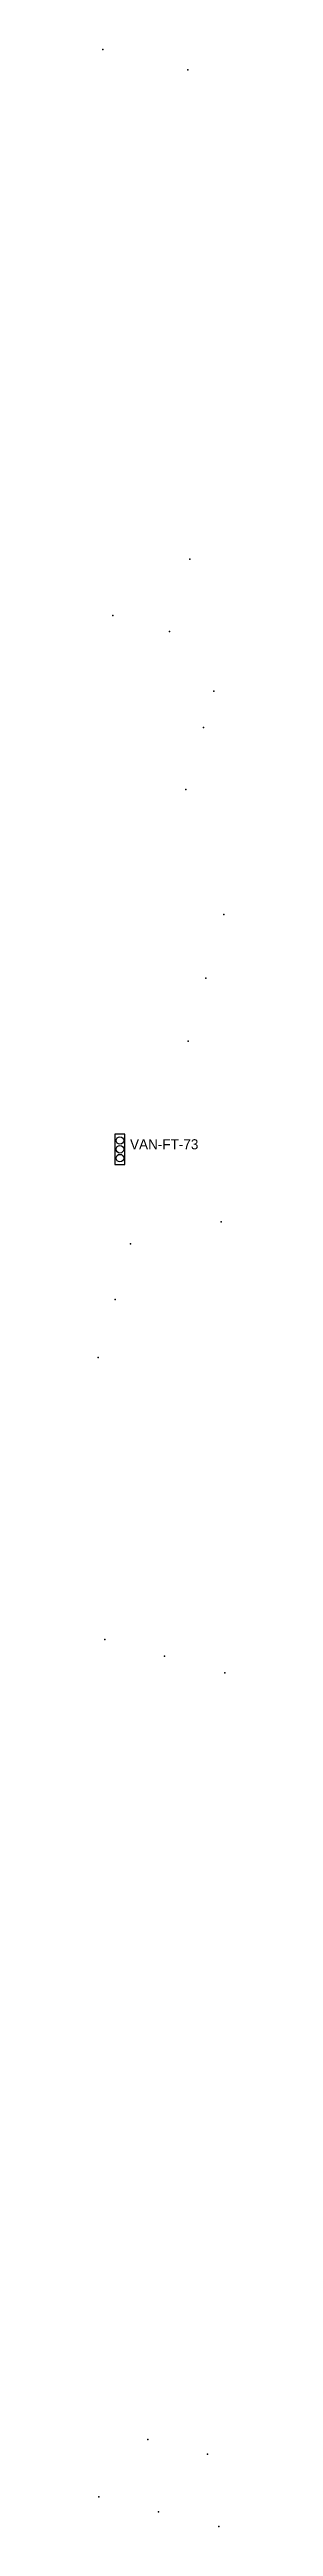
# Model space of a CAD drawing. Header units: inches. Extents: x 486474 to 494239, y 5455982 to 5460069.
# Drawn here: x 492199.5 to 492224.6, y 5458536.4 to 5459027.9 of the extents above; entities that cross this region are included whole.
import ezdxf

# ---------------------------------------------------------------- set-up
doc = ezdxf.new("R2010")
doc.units = ezdxf.units.IN
doc.header["$MEASUREMENT"] = 0
doc.layers.add('Parking Meters', color=10, linetype='Continuous')
doc.layers.add('Traffic Signals', color=10, linetype='Continuous')

msp = doc.modelspace()

# ---------------------------------------------------------------- texts
at = {"layer": 'Traffic Signals', "color": 1}
msp.add_text('VAN-FT-73', height=2, dxfattribs=at).set_placement((492205.83, 5458809.68))

# ---------------------------------------------------------------- linework, layer by layer
at = {"layer": 'Parking Meters', "color": 7}
for p in [(492200.43, 5459027.92), (492217.26, 5459023.9), (492217.26, 5459023.9), (492217.65, 5458926.78), (492202.4, 5458915.6), (492202.4, 5458915.6), (492213.62, 5458912.46), (492222.38, 5458900.58), (492220.37, 5458893.39), (492220.37, 5458893.39), (492216.85, 5458881.09), (492216.85, 5458881.09), (492224.37, 5458856.31), (492220.82, 5458843.65), (492220.82, 5458843.65), (492217.33, 5458831.14), (492217.33, 5458831.14), (492223.83, 5458795.32), (492223.83, 5458795.32), (492205.9, 5458790.93), (492202.92, 5458779.91), (492202.92, 5458779.91), (492199.52, 5458768.39), (492199.52, 5458768.39), (492200.87, 5458712.42), (492200.87, 5458712.42), (492212.67, 5458709.13), (492212.67, 5458709.13), (492224.59, 5458705.79), (492224.59, 5458705.79), (492209.38, 5458553.67), (492209.38, 5458553.67), (492221.13, 5458550.75), (492221.13, 5458550.75), (492199.66, 5458542.3), (492199.66, 5458542.3), (492211.45, 5458539.3), (492211.45, 5458539.3), (492223.41, 5458536.4), (492223.41, 5458536.4)]:
    msp.add_point(p, dxfattribs=at)
at = {"layer": 'Traffic Signals', "color": 1}
msp.add_lwpolyline([(492202.83, 5458806.68), (492204.83, 5458806.68), (492204.83, 5458812.68), (492202.83, 5458812.68)], close=True, dxfattribs=at)
for centre in [(492203.83, 5458811.43), (492203.83, 5458809.68), (492203.83, 5458807.93)]:
    msp.add_circle(centre, 0.75, dxfattribs=at)

msp.set_redraw_order([(e.dxf.handle, doc.entitydb.next_handle()) for e in msp.query("TEXT MTEXT ATTDEF DIMENSION ARC_DIMENSION")])  # texts and dimensions are drawn at this point

doc.saveas('drawing.dxf')
